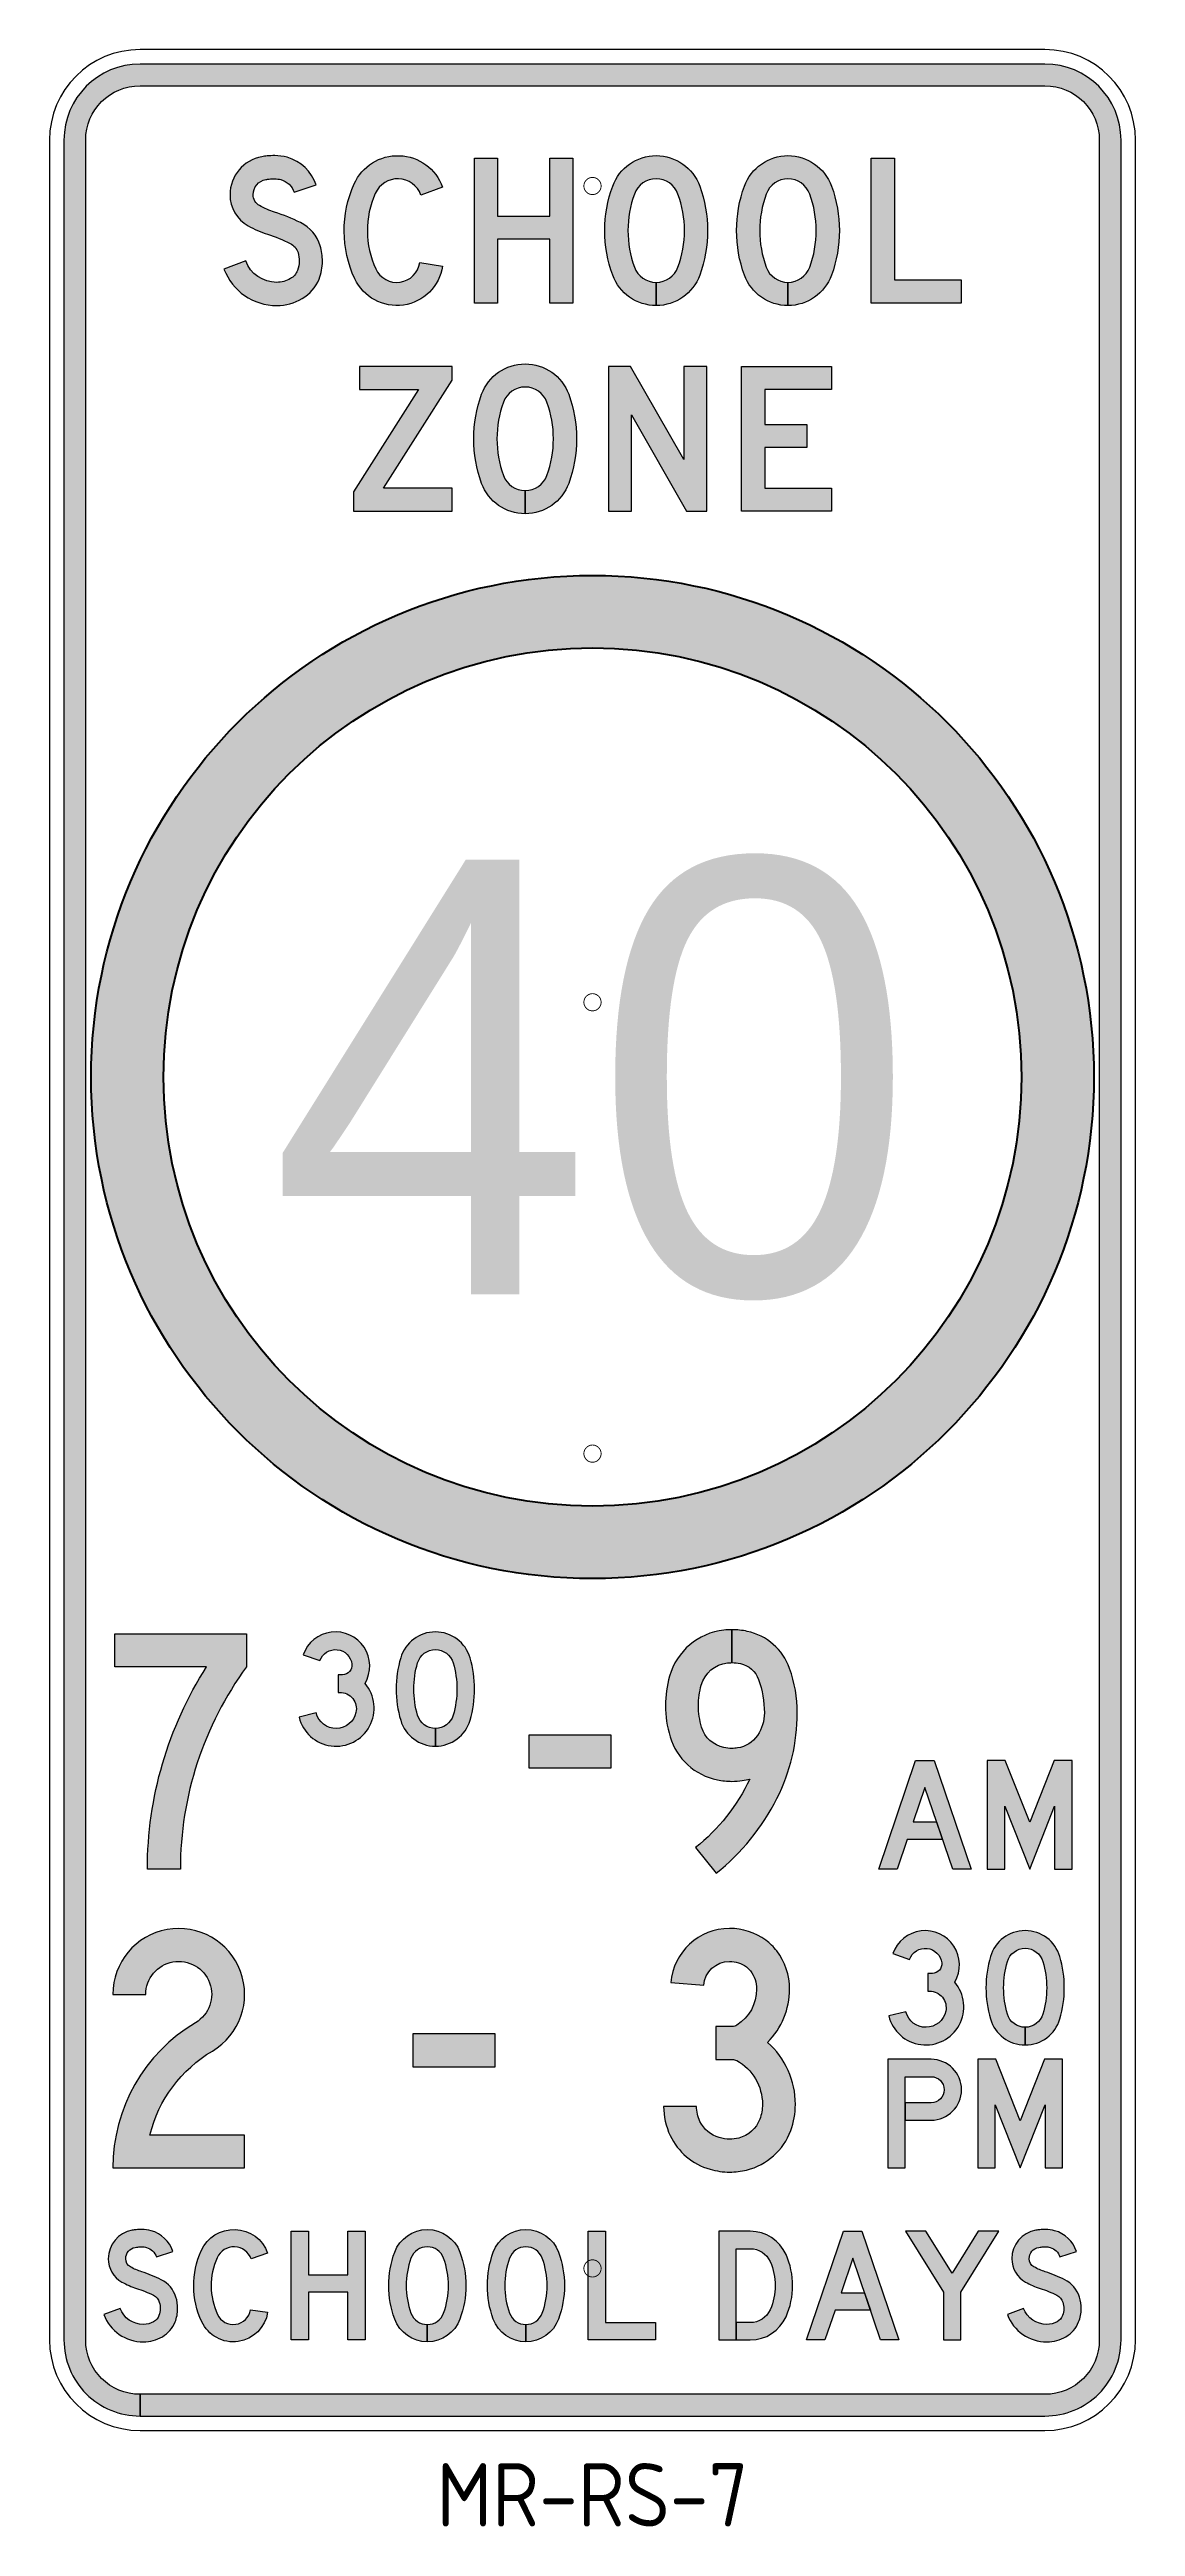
# Model space of a CAD drawing. Header units: millimetres. Extents: x 316 to 376, y 53 to 189.
import ezdxf
from ezdxf.enums import TextEntityAlignment as Align

# ---------------------------------------------------------------- set-up
doc = ezdxf.new("R2010")
doc.units = ezdxf.units.MM
doc.linetypes.add('CENTERX2', pattern=[101.60000000000001, 63.5, -12.7, 12.7, -12.7])
doc.linetypes.add('HIDDEN', pattern=[0.375, 0.25, -0.125])
for name, color, linetype in [('DIM', 1, 'Continuous'), ('L18', 4, 'Continuous'), ('L20', 8, 'HIDDEN'), ('L25', 1, 'Continuous'), ('RED', 12, 'Continuous'), ('T25', 1, 'Continuous')]:
    doc.layers.add(name, color=color, linetype=linetype)
doc.layers.add('GSBWFILL', color=1, linetype='Continuous', lineweight=0)
doc.styles.add('FHWAD', font='')
doc.styles.add('T35', font='isocp2.shx', dxfattribs={"height": 3.5})
doc.styles.add('TSText', font='isocp2.shx', dxfattribs={"height": 25})
doc.styles.get('FHWAD').set_extended_font_data('FHWA Series D2000EX')

# ---------------------------------------------------------------- blocks, each defined once
blk = doc.blocks.new('*U4')
at = {"layer": 'GSBWFILL', "linetype": 'Continuous'}
blk.add_hatch(color=256, dxfattribs=at).paths.add_polyline_path([(89.785008331143, 168), (0, 27.00000000000001), (0, 0), (136, 0), (136, 32), (41.12080679900493, 32), (136.0000000000001, 181), (136, 200), (8, 200), (8, 168)])
at = {"layer": 'GSBWFILL'}
blk.add_lwpolyline([(89.78500833114299, 168), (0, 27), (0, 0), (136, 0), (136, 32), (41.12080679900492, 32), (136.0000000000001, 181), (136, 200), (8, 200), (8, 168)], close=True, dxfattribs=at)
blk = doc.blocks.new('*U5')
at = {"layer": 'GSBWFILL', "linetype": 'Continuous'}
blk.add_hatch(color=256, dxfattribs=at).paths.add_polyline_path([(10.8974677644866, 161.4928538138885, 0.177215189873418), (10.89746776448655, 38.50714618611153, 0.3148253933391206), (71, -3.499999999999993), (71, 28.5, -0.3148253933391204), (40.9487338822433, 49.50357309305578, -0.1772151898734181), (40.94873388224336, 150.4964269069443, -0.6989247311827949), (101.0512661177567, 150.4964269069442, -0.177215189873418), (101.0512661177567, 49.50357309305575, -0.3147395270879065), (71.00999999999999, 28.50000156250005), (71.00999999999999, -3.499999218749977, 0.3147824596861237), (131.1025322355135, 38.5071461861116, 0.1772151898734178), (131.1025322355134, 161.4928538138885, 0.6989247311827947)])
at = {"layer": 'GSBWFILL'}
blk.add_lwpolyline([(71, -3.499999999999986, -0.3148253933391205), (10.89746776448658, 38.50714618611153, -0.1772151898734181), (10.89746776448658, 161.4928538138885, -0.6989247311827952), (131.1025322355134, 161.4928538138885, -0.1772151898734181), (131.1025322355134, 38.50714618611148, -0.3147824596861233), (71.00999999999999, -3.499999218749981), (71.00999999999999, 28.50000156250004, 0.3147395270879066), (101.0512661177567, 49.50357309305574, 0.1772151898734181), (101.0512661177567, 150.4964269069443, 0.6989247311827952), (40.94873388224335, 150.4964269069442, 0.1772151898734181), (40.94873388224329, 49.50357309305576, 0.3148253933391204), (71, 28.5)], format="xyb", close=True, dxfattribs=at)
blk = doc.blocks.new('*U6')
at = {"layer": 'GSBWFILL', "linetype": 'Continuous'}
blk.add_hatch(color=256, dxfattribs=at).paths.add_polyline_path([(31.99999999999998, 133), (108, 0), (136, 0), (136, 200), (104, 200), (104, 71.49806198638842), (30.57032113507903, 200), (0, 200), (0, 0), (32, 0)])
at = {"layer": 'GSBWFILL'}
blk.add_lwpolyline([(136, 0), (136, 200), (104, 200), (104, 71.49806198638845), (30.57032113507904, 200), (0, 200), (0, 0), (32, 0), (32, 133), (108, 0)], close=True, dxfattribs=at)
blk = doc.blocks.new('*U7')
at = {"layer": 'GSBWFILL', "linetype": 'Continuous'}
blk.add_hatch(color=256, dxfattribs=at).paths.add_polyline_path([(124, 168), (32, 168), (32, 120), (90.15557582658448, 120), (90.15557582658454, 88), (32, 88), (32, 32), (124, 32), (124, 0), (0, 0), (0, 200), (124, 200)])
at = {"layer": 'GSBWFILL'}
blk.add_lwpolyline([(124, 168), (32, 168), (32, 120), (90.15557582658448, 120), (90.15557582658454, 88), (32, 88), (32, 32), (124, 32), (124, 0), (0, 0), (0, 200), (124, 200)], close=True, dxfattribs=at)
blk = doc.blocks.new('*U3')
at = {"layer": 'GSBWFILL', "color": 28}
for name, p, xscale, yscale, zscale in [('*U4', (0, 0), 0.3999999999999999, 0.3999999999999999, 0.3999999999999999), ('*U5', (66.4, 0), 0.4, 0.4, 0.4), ('*U6', (140.8, 0), 0.4, 0.4, 0.4), ('*U7', (214.4, 0), 0.3999999999999999, 0.3999999999999999, 0.3999999999999999)]:
    blk.add_blockref(name, p, dxfattribs=dict(at, xscale=xscale, yscale=yscale, zscale=zscale))
blk = doc.blocks.new('*U2')
at = {"layer": 'GSBWFILL'}
blk.add_blockref('*U3', (-132, 0), dxfattribs=at)
blk = doc.blocks.new('*U10')
at = {"layer": 'GSBWFILL'}
h = blk.add_hatch(color=256, dxfattribs=at)
edge = h.paths.add_edge_path()
edge.add_arc((70.1138021978752, 139.8349602439575), 31.66503975604246, 74.46761882983742, 89.99999999999937, ccw=False)
edge.add_arc((71.36961921618118, 144.3533723390851), 26.97535701145702, 18.43416843661788, 74.46761882983628, ccw=False)
edge.add_line((96.96080605563552, 152.8833806652067), (127.318809418287, 163.002255693254))
edge.add_arc((71.36961921618013, 144.353372339084), 58.97535701145839, 18.43416843661881, 74.46761882983712)
edge.add_arc((70.11380219787513, 139.8349602439581), 63.66503975604186, 74.46761882983803, 90.00000000000006)
edge.add_arc((70.11380219787479, 87.17811100693719), 116.3218889930628, 89.99999999999987, 95.20208452342816)
edge.add_arc((67.43430500120193, 116.6089654807103), 86.76931042056951, 95.20208452342852, 100.0660043927368)
edge.add_arc((61.58281260194144, 149.5723280011554), 53.29061223869738, 100.0660043927364, 179.9999999999999)
edge.add_arc((57.59622376642022, 149.5723280011556), 49.30402340317619, 180.0000000000001, 240.52539161732)
edge.add_arc((102.7723739602681, 229.5035335058323), 141.1184131237857, 240.5253916173195, 252.4229875600029)
edge.add_arc((-5.154268137836397, -111.1985611304839), 216.2694397253923, 63.49479254048009, 72.42298756000332, ccw=False)
edge.add_arc((81.8551508929528, 63.27562188433962), 21.30308483623306, 17.092358613637998, 63.49479254048009, ccw=False)
edge.add_arc((63.63858117502647, 57.67413260573667), 40.36141882497338, -1.1368683772161603e-13, 17.092358613637487, ccw=False)
edge.add_arc((69.91031519401423, 57.67413260573653), 34.08968480598563, -21.835978028378975, 1.1368683772161603e-13, ccw=False)
edge.add_arc((80.10296240503372, 53.58993848622089), 23.1092158372125, 300.4201037662424, 338.16402197162085, ccw=False)
edge.add_arc((72.8177436446915, 65.99731672222809), 37.49731672222812, 270.00000000000006, 300.4201037662424, ccw=False)
edge.add_arc((72.81774364469152, 74.31938926379087), 45.8193892637909, 200.6540005308844, 270.00000000000006, ccw=False)
edge.add_line((29.94328044301864, 58.15780401743604), (-1.13686837721616e-13, 46.87064510517077))
edge.add_arc((72.81774364469149, 74.31938926379078), 77.81938926379081, 200.6540005308842, 269.9999999999999)
edge.add_arc((72.81774364469143, 65.9973167222284), 69.49731672222843, 269.9999999999999, 300.4201037662422)
edge.add_arc((80.10296240503381, 53.58993848622085), 55.10921583721243, 300.4201037662423, 338.1640219716208)
edge.add_arc((69.91031519401425, 57.67413260573646), 66.08968480598561, 338.1640219716209, 360.0000000000001)
edge.add_arc((63.63858117502667, 57.67413260573663), 72.36141882497319, 359.9999999999999, 377.0923586136376)
edge.add_arc((81.85515089295305, 63.2756218843399), 53.30308483623273, 17.09235861363743, 63.49479254047981)
edge.add_arc((-5.154268137833228, -111.198561130476), 248.2694397253839, 63.49479254047989, 72.4229875600031)
edge.add_arc((102.7723739602719, 229.5035335058409), 109.118413123795, 240.5253916173198, 252.4229875600031, ccw=False)
edge.add_arc((57.59622376642032, 149.5723280011554), 17.30402340317604, 179.9999999999995, 240.5253916173191, ccw=False)
edge.add_arc((61.58281260194153, 149.5723280011556), 21.29061223869724, 100.06600439273649, 180.0000000000001, ccw=False)
edge.add_arc((67.4343050012016, 116.6089654807101), 54.76931042056966, 95.20208452342831, 100.06600439273649, ccw=False)
edge.add_arc((70.11380219787529, 87.17811100693228), 84.32188899306769, 89.99999999999977, 95.20208452342808, ccw=False)
blk.add_lwpolyline([(70.11380219787551, 171.5, -0.06787675261042452), (78.59315953967004, 170.3435695505434, -0.2494830365654269), (96.96080605563552, 152.8833806652067), (127.318809418287, 163.002255693254, 0.2494830365654264), (87.16221351932367, 201.1749061075884, 0.06787675261042452), (70.11380219787506, 203.5, 0.02270227471950201), (59.56703468978421, 203.0208818389779, 0.02122604096759155), (52.26854324855614, 202.0426409332105, 0.3636441175402912), (8.292200363244035, 149.5723280011555, 0.2704077510795036), (33.33678063119186, 106.6495351923277, 0.0519597405227712), (60.15638590907119, 94.97367033413467, -0.03897631886995447), (91.3622734742722, 82.33962051430993, -0.2052815878054308), (102.2173258005501, 69.53687228439209, -0.07471806484743376), (103.9999999999999, 57.67413260573662, -0.09556678149168694), (101.5541485995273, 44.99444737401317, -0.1661941654668835), (91.80399884476228, 33.66202833871628, -0.1335177693873042), (72.81774364469155, 28.49999999999997, -0.3121642975364797), (29.94328044301864, 58.15780401743604), (-1.13686837721616e-13, 46.87064510517077, 0.3121642975364798), (72.81774364469138, -3.500000000000028, 0.1335177693873042), (108.0067626559154, 6.067274401056522, 0.1661941654668837), (131.2582269663246, 33.09202205901265, 0.09556678149168694), (135.9999999999999, 57.67413260573656, 0.07471806484743371), (132.8039568942248, 78.94208351750389, 0.2052815878054319), (105.6432062565886, 110.9762222482267, 0.03897631886995447), (69.8199839289999, 125.4796512773732, -0.05195974052277098), (49.08199018496825, 134.5078979602233, -0.2704077510795024), (40.29220036324429, 149.5723280011556, -0.3636441175402912), (57.86158500182572, 170.5352150791966, -0.02122604096759155), (62.46843668024738, 171.1526866203946, -0.02270227471950201)], format="xyb", close=True, dxfattribs=at)
blk = doc.blocks.new('*U11')
at = {"layer": 'GSBWFILL', "linetype": 'Continuous'}
blk.add_hatch(color=256, dxfattribs=at).paths.add_polyline_path([(13.72124205111108, 164.4021739130435, 0.2166768782576797), (14.62675417347889, 33.60638297872346, 0.7444135620073872), (136, 51.04683606026732), (104.3509964946425, 55.77341803013366, -0.7444135620073867), (43.66437358138194, 47.05319148936167, -0.2166768782576799), (42.94225631924041, 151.3586956521739, -0.6740116141040629), (105.934343747456, 149.1418350505327), (136, 160.0988562745634, 0.6740116141040616)])
at = {"layer": 'GSBWFILL'}
blk.add_lwpolyline([(136, 51.04683606026732, -0.744413562007387), (14.6267541734789, 33.60638297872336, -0.2166768782576799), (13.72124205111101, 164.4021739130435, -0.674011614104063), (136, 160.0988562745634), (105.934343747456, 149.1418350505327, 0.6740116141040626), (42.94225631924041, 151.3586956521739, 0.21667687825768), (43.66437358138194, 47.05319148936167, 0.744413562007387), (104.3509964946425, 55.77341803013366)], format="xyb", close=True, dxfattribs=at)
blk = doc.blocks.new('*U12')
at = {"layer": 'GSBWFILL', "linetype": 'Continuous'}
blk.add_hatch(color=256, dxfattribs=at).paths.add_polyline_path([(0, 0), (32, 0), (32, 88), (104, 88), (104, 0), (136, 0), (136, 200), (104, 200), (104, 120), (32, 120), (32, 200), (0, 200)])
at = {"layer": 'GSBWFILL'}
blk.add_lwpolyline([(0, 200), (32, 200), (32, 120), (104, 120), (104, 200), (136, 200), (136, 0), (104, 0), (104, 88), (32, 88), (32, 0), (0, 0)], close=True, dxfattribs=at)
blk = doc.blocks.new('*U13')
at = {"layer": 'GSBWFILL', "linetype": 'Continuous'}
blk.add_hatch(color=256, dxfattribs=at).paths.add_polyline_path([(10.8974677644866, 161.4928538138885, 0.177215189873418), (10.89746776448655, 38.50714618611153, 0.3148253933391206), (71, -3.499999999999993), (71, 28.5, -0.3148253933391204), (40.9487338822433, 49.50357309305578, -0.1772151898734181), (40.94873388224336, 150.4964269069443, -0.6989247311827949), (101.0512661177567, 150.4964269069442, -0.177215189873418), (101.0512661177567, 49.50357309305575, -0.3147395270879065), (71.00999999999999, 28.50000156250005), (71.00999999999999, -3.499999218749977, 0.3147824596861237), (131.1025322355135, 38.5071461861116, 0.1772151898734178), (131.1025322355134, 161.4928538138885, 0.6989247311827947)])
at = {"layer": 'GSBWFILL'}
blk.add_lwpolyline([(71, -3.499999999999986, -0.3148253933391205), (10.89746776448658, 38.50714618611153, -0.1772151898734181), (10.89746776448658, 161.4928538138885, -0.6989247311827952), (131.1025322355134, 161.4928538138885, -0.1772151898734181), (131.1025322355134, 38.50714618611148, -0.3147824596861233), (71.00999999999999, -3.499999218749981), (71.00999999999999, 28.50000156250004, 0.3147395270879066), (101.0512661177567, 49.50357309305574, 0.1772151898734181), (101.0512661177567, 150.4964269069443, 0.6989247311827952), (40.94873388224335, 150.4964269069442, 0.1772151898734181), (40.94873388224329, 49.50357309305576, 0.3148253933391204), (71, 28.5)], format="xyb", close=True, dxfattribs=at)
blk = doc.blocks.new('*U14')
at = {"layer": 'GSBWFILL', "linetype": 'Continuous'}
blk.add_hatch(color=256, dxfattribs=at).paths.add_polyline_path([(10.8974677644866, 161.4928538138885, 0.177215189873418), (10.89746776448655, 38.50714618611153, 0.3148253933391206), (71, -3.499999999999993), (71, 28.5, -0.3148253933391204), (40.9487338822433, 49.50357309305578, -0.1772151898734181), (40.94873388224336, 150.4964269069443, -0.6989247311827949), (101.0512661177567, 150.4964269069442, -0.177215189873418), (101.0512661177567, 49.50357309305575, -0.3147395270879065), (71.00999999999999, 28.50000156250005), (71.00999999999999, -3.499999218749977, 0.3147824596861237), (131.1025322355135, 38.5071461861116, 0.1772151898734178), (131.1025322355134, 161.4928538138885, 0.6989247311827947)])
at = {"layer": 'GSBWFILL'}
blk.add_lwpolyline([(71, -3.499999999999986, -0.3148253933391205), (10.89746776448658, 38.50714618611153, -0.1772151898734181), (10.89746776448658, 161.4928538138885, -0.6989247311827952), (131.1025322355134, 161.4928538138885, -0.1772151898734181), (131.1025322355134, 38.50714618611148, -0.3147824596861233), (71.00999999999999, -3.499999218749981), (71.00999999999999, 28.50000156250004, 0.3147395270879066), (101.0512661177567, 49.50357309305574, 0.1772151898734181), (101.0512661177567, 150.4964269069443, 0.6989247311827952), (40.94873388224335, 150.4964269069442, 0.1772151898734181), (40.94873388224329, 49.50357309305576, 0.3148253933391204), (71, 28.5)], format="xyb", close=True, dxfattribs=at)
blk = doc.blocks.new('*U15')
at = {"layer": 'GSBWFILL', "linetype": 'Continuous'}
blk.add_hatch(color=256, dxfattribs=at).paths.add_polyline_path([(32, 32), (124, 32), (124, 0), (0, 0), (0, 200), (32, 200)])
at = {"layer": 'GSBWFILL'}
blk.add_lwpolyline([(32, 32), (124, 32), (124, 0), (0, 0), (0, 200), (32, 200)], close=True, dxfattribs=at)
blk = doc.blocks.new('*U9')
at = {"layer": 'GSBWFILL', "color": 28, "xscale": 0.4, "yscale": 0.4, "zscale": 0.4}
for name, p in [('*U10', (0, 0)), ('*U11', (66.39999999999964, 0)), ('*U12', (138.3999999999996, 0)), ('*U13', (210.3999999999996, 0)), ('*U14', (283.1999999999998, 0)), ('*U15', (357.6000000000004, 0))]:
    blk.add_blockref(name, p, dxfattribs=at)
blk = doc.blocks.new('*U8')
at = {"layer": 'GSBWFILL'}
blk.add_blockref('*U9', (-203.6000000000004, 0), dxfattribs=at)
blk = doc.blocks.new('*U55')
at = {"layer": 'GSBWFILL', "transparency": 33554687}
blk.add_hatch(color=256, dxfattribs=at).paths.add_polyline_path([(-249.8800000000001, -649.5), (250, -649.5, 0.414213562373095), (292, -607.5), (292, 607.5, 0.414213562373095), (250, 649.5), (-250, 649.5, 0.414213562373095), (-292, 607.5), (-292, -607.5, 0.414213562373095), (-250, -649.5), (-250, -637.5, -0.414213562373095), (-280, -607.5), (-280, 607.5, -0.414213562373095), (-250, 637.5), (250, 637.5, -0.414213562373095), (280, 607.5), (280, -607.5, -0.414213562373095), (250, -637.5), (-249.8800000000001, -637.5)])
at = {"layer": 'GSBWFILL', "linetype": 'Continuous', "transparency": 33554687}
for points in [[(-250, -657.5), (250, -657.5, 0.414213562373095), (300, -607.5), (300, 607.5, 0.414213562373095), (250, 657.5), (-250, 657.5, 0.414213562373095), (-300, 607.5), (-300, -607.5, 0.414213562373095), (-250, -657.5)], [(-249.8800000000001, -649.5), (250, -649.5, 0.414213562373095), (292, -607.5), (292, 607.5, 0.414213562373095), (250, 649.5), (-250, 649.5, 0.414213562373095), (-292, 607.5), (-292, -607.5, 0.414213562373095), (-250, -649.5), (-250, -637.5, -0.414213562373095), (-280, -607.5), (-280, 607.5, -0.414213562373095), (-250, 637.5), (250, 637.5, -0.414213562373095), (280, 607.5), (280, -607.5, -0.414213562373095), (250, -637.5), (-249.8800000000001, -637.5), (-249.8800000000001, -649.5)]]:
    blk.add_lwpolyline(points, format="xyb", close=True, dxfattribs=at).dxf.unprotected_set("ltscale", 0)
at = {"layer": 'GSBWFILL', "color": 250, "transparency": 33554687, "style": 'TSText'}
for s in ['levels:GSCOLORFILL|GSBWFILL|GSOUTLINE', 'chevronShoulderRadius:300.000', 'constructPanels:900|600|450', 'panelBorderRadius:300.000', 'chevronTipRadius:300.000', 'panelStyle:MR-RS-7.ssm', 'constructPanelMode:0', 'panelRoundCorners:0', 'panelStation:none', 'panelHeightLock:1', 'panelWidthLock:1', 'heightRounding:1', 'legendMaterial:0', 'panelName:name', 'panelStandard:1', 'widthRounding:1', 'panelMounting:1', 'panelMaterial:0', 'panelQuantity:1', 'marginAlign:9', 'panelShape:0', 'panelSizes:', 'version:2']:
    blk.add_text(s, height=0.001, dxfattribs=at).set_placement((0, 657.4979999999996), align=Align.CENTER)
blk = doc.blocks.new('*U18')
at = {"layer": 'GSBWFILL'}
h = blk.add_hatch(color=256, dxfattribs=at)
edge = h.paths.add_edge_path()
edge.add_arc((70.1138021978752, 139.8349602439575), 31.66503975604246, 74.46761882983742, 89.99999999999937, ccw=False)
edge.add_arc((71.36961921618118, 144.3533723390851), 26.97535701145702, 18.43416843661788, 74.46761882983628, ccw=False)
edge.add_line((96.96080605563552, 152.8833806652067), (127.318809418287, 163.002255693254))
edge.add_arc((71.36961921618013, 144.353372339084), 58.97535701145839, 18.43416843661881, 74.46761882983712)
edge.add_arc((70.11380219787513, 139.8349602439581), 63.66503975604186, 74.46761882983803, 90.00000000000006)
edge.add_arc((70.11380219787479, 87.17811100693719), 116.3218889930628, 89.99999999999987, 95.20208452342816)
edge.add_arc((67.43430500120193, 116.6089654807103), 86.76931042056951, 95.20208452342852, 100.0660043927368)
edge.add_arc((61.58281260194144, 149.5723280011554), 53.29061223869738, 100.0660043927364, 179.9999999999999)
edge.add_arc((57.59622376642022, 149.5723280011556), 49.30402340317619, 180.0000000000001, 240.52539161732)
edge.add_arc((102.7723739602681, 229.5035335058323), 141.1184131237857, 240.5253916173195, 252.4229875600029)
edge.add_arc((-5.154268137836397, -111.1985611304839), 216.2694397253923, 63.49479254048009, 72.42298756000332, ccw=False)
edge.add_arc((81.8551508929528, 63.27562188433962), 21.30308483623306, 17.092358613637998, 63.49479254048009, ccw=False)
edge.add_arc((63.63858117502647, 57.67413260573667), 40.36141882497338, -1.1368683772161603e-13, 17.092358613637487, ccw=False)
edge.add_arc((69.91031519401423, 57.67413260573653), 34.08968480598563, -21.835978028378975, 1.1368683772161603e-13, ccw=False)
edge.add_arc((80.10296240503372, 53.58993848622089), 23.1092158372125, 300.4201037662424, 338.16402197162085, ccw=False)
edge.add_arc((72.8177436446915, 65.99731672222809), 37.49731672222812, 270.00000000000006, 300.4201037662424, ccw=False)
edge.add_arc((72.81774364469152, 74.31938926379087), 45.8193892637909, 200.6540005308844, 270.00000000000006, ccw=False)
edge.add_line((29.94328044301864, 58.15780401743604), (-1.13686837721616e-13, 46.87064510517077))
edge.add_arc((72.81774364469149, 74.31938926379078), 77.81938926379081, 200.6540005308842, 269.9999999999999)
edge.add_arc((72.81774364469143, 65.9973167222284), 69.49731672222843, 269.9999999999999, 300.4201037662422)
edge.add_arc((80.10296240503381, 53.58993848622085), 55.10921583721243, 300.4201037662423, 338.1640219716208)
edge.add_arc((69.91031519401425, 57.67413260573646), 66.08968480598561, 338.1640219716209, 360.0000000000001)
edge.add_arc((63.63858117502667, 57.67413260573663), 72.36141882497319, 359.9999999999999, 377.0923586136376)
edge.add_arc((81.85515089295305, 63.2756218843399), 53.30308483623273, 17.09235861363743, 63.49479254047981)
edge.add_arc((-5.154268137833228, -111.198561130476), 248.2694397253839, 63.49479254047989, 72.4229875600031)
edge.add_arc((102.7723739602719, 229.5035335058409), 109.118413123795, 240.5253916173198, 252.4229875600031, ccw=False)
edge.add_arc((57.59622376642032, 149.5723280011554), 17.30402340317604, 179.9999999999995, 240.5253916173191, ccw=False)
edge.add_arc((61.58281260194153, 149.5723280011556), 21.29061223869724, 100.06600439273649, 180.0000000000001, ccw=False)
edge.add_arc((67.4343050012016, 116.6089654807101), 54.76931042056966, 95.20208452342831, 100.06600439273649, ccw=False)
edge.add_arc((70.11380219787529, 87.17811100693228), 84.32188899306769, 89.99999999999977, 95.20208452342808, ccw=False)
blk.add_lwpolyline([(70.11380219787551, 171.5, -0.06787675261042452), (78.59315953967004, 170.3435695505434, -0.2494830365654269), (96.96080605563552, 152.8833806652067), (127.318809418287, 163.002255693254, 0.2494830365654264), (87.16221351932367, 201.1749061075884, 0.06787675261042452), (70.11380219787506, 203.5, 0.02270227471950201), (59.56703468978421, 203.0208818389779, 0.02122604096759155), (52.26854324855614, 202.0426409332105, 0.3636441175402912), (8.292200363244035, 149.5723280011555, 0.2704077510795036), (33.33678063119186, 106.6495351923277, 0.0519597405227712), (60.15638590907119, 94.97367033413467, -0.03897631886995447), (91.3622734742722, 82.33962051430993, -0.2052815878054308), (102.2173258005501, 69.53687228439209, -0.07471806484743376), (103.9999999999999, 57.67413260573662, -0.09556678149168694), (101.5541485995273, 44.99444737401317, -0.1661941654668835), (91.80399884476228, 33.66202833871628, -0.1335177693873042), (72.81774364469155, 28.49999999999997, -0.3121642975364797), (29.94328044301864, 58.15780401743604), (-1.13686837721616e-13, 46.87064510517077, 0.3121642975364798), (72.81774364469138, -3.500000000000028, 0.1335177693873042), (108.0067626559154, 6.067274401056522, 0.1661941654668837), (131.2582269663246, 33.09202205901265, 0.09556678149168694), (135.9999999999999, 57.67413260573656, 0.07471806484743371), (132.8039568942248, 78.94208351750389, 0.2052815878054319), (105.6432062565886, 110.9762222482267, 0.03897631886995447), (69.8199839289999, 125.4796512773732, -0.05195974052277098), (49.08199018496825, 134.5078979602233, -0.2704077510795024), (40.29220036324429, 149.5723280011556, -0.3636441175402912), (57.86158500182572, 170.5352150791966, -0.02122604096759155), (62.46843668024738, 171.1526866203946, -0.02270227471950201)], format="xyb", close=True, dxfattribs=at)
blk = doc.blocks.new('*U19')
at = {"layer": 'GSBWFILL', "linetype": 'Continuous'}
blk.add_hatch(color=256, dxfattribs=at).paths.add_polyline_path([(13.72124205111108, 164.4021739130435, 0.2166768782576797), (14.62675417347889, 33.60638297872346, 0.7444135620073872), (136, 51.04683606026732), (104.3509964946425, 55.77341803013366, -0.7444135620073867), (43.66437358138194, 47.05319148936167, -0.2166768782576799), (42.94225631924041, 151.3586956521739, -0.6740116141040629), (105.934343747456, 149.1418350505327), (136, 160.0988562745634, 0.6740116141040616)])
at = {"layer": 'GSBWFILL'}
blk.add_lwpolyline([(136, 51.04683606026732, -0.744413562007387), (14.6267541734789, 33.60638297872336, -0.2166768782576799), (13.72124205111101, 164.4021739130435, -0.674011614104063), (136, 160.0988562745634), (105.934343747456, 149.1418350505327, 0.6740116141040626), (42.94225631924041, 151.3586956521739, 0.21667687825768), (43.66437358138194, 47.05319148936167, 0.744413562007387), (104.3509964946425, 55.77341803013366)], format="xyb", close=True, dxfattribs=at)
blk = doc.blocks.new('*U20')
at = {"layer": 'GSBWFILL', "linetype": 'Continuous'}
blk.add_hatch(color=256, dxfattribs=at).paths.add_polyline_path([(0, 0), (32, 0), (32, 88), (104, 88), (104, 0), (136, 0), (136, 200), (104, 200), (104, 120), (32, 120), (32, 200), (0, 200)])
at = {"layer": 'GSBWFILL'}
blk.add_lwpolyline([(0, 200), (32, 200), (32, 120), (104, 120), (104, 200), (136, 200), (136, 0), (104, 0), (104, 88), (32, 88), (32, 0), (0, 0)], close=True, dxfattribs=at)
blk = doc.blocks.new('*U21')
at = {"layer": 'GSBWFILL', "linetype": 'Continuous'}
blk.add_hatch(color=256, dxfattribs=at).paths.add_polyline_path([(10.8974677644866, 161.4928538138885, 0.177215189873418), (10.89746776448655, 38.50714618611153, 0.3148253933391206), (71, -3.499999999999993), (71, 28.5, -0.3148253933391204), (40.9487338822433, 49.50357309305578, -0.1772151898734181), (40.94873388224336, 150.4964269069443, -0.6989247311827949), (101.0512661177567, 150.4964269069442, -0.177215189873418), (101.0512661177567, 49.50357309305575, -0.3147395270879065), (71.00999999999999, 28.50000156250005), (71.00999999999999, -3.499999218749977, 0.3147824596861237), (131.1025322355135, 38.5071461861116, 0.1772151898734178), (131.1025322355134, 161.4928538138885, 0.6989247311827947)])
at = {"layer": 'GSBWFILL'}
blk.add_lwpolyline([(71, -3.499999999999986, -0.3148253933391205), (10.89746776448658, 38.50714618611153, -0.1772151898734181), (10.89746776448658, 161.4928538138885, -0.6989247311827952), (131.1025322355134, 161.4928538138885, -0.1772151898734181), (131.1025322355134, 38.50714618611148, -0.3147824596861233), (71.00999999999999, -3.499999218749981), (71.00999999999999, 28.50000156250004, 0.3147395270879066), (101.0512661177567, 49.50357309305574, 0.1772151898734181), (101.0512661177567, 150.4964269069443, 0.6989247311827952), (40.94873388224335, 150.4964269069442, 0.1772151898734181), (40.94873388224329, 49.50357309305576, 0.3148253933391204), (71, 28.5)], format="xyb", close=True, dxfattribs=at)
blk = doc.blocks.new('*U22')
at = {"layer": 'GSBWFILL', "linetype": 'Continuous'}
blk.add_hatch(color=256, dxfattribs=at).paths.add_polyline_path([(10.8974677644866, 161.4928538138885, 0.177215189873418), (10.89746776448655, 38.50714618611153, 0.3148253933391206), (71, -3.499999999999993), (71, 28.5, -0.3148253933391204), (40.9487338822433, 49.50357309305578, -0.1772151898734181), (40.94873388224336, 150.4964269069443, -0.6989247311827949), (101.0512661177567, 150.4964269069442, -0.177215189873418), (101.0512661177567, 49.50357309305575, -0.3147395270879065), (71.00999999999999, 28.50000156250005), (71.00999999999999, -3.499999218749977, 0.3147824596861237), (131.1025322355135, 38.5071461861116, 0.1772151898734178), (131.1025322355134, 161.4928538138885, 0.6989247311827947)])
at = {"layer": 'GSBWFILL'}
blk.add_lwpolyline([(71, -3.499999999999986, -0.3148253933391205), (10.89746776448658, 38.50714618611153, -0.1772151898734181), (10.89746776448658, 161.4928538138885, -0.6989247311827952), (131.1025322355134, 161.4928538138885, -0.1772151898734181), (131.1025322355134, 38.50714618611148, -0.3147824596861233), (71.00999999999999, -3.499999218749981), (71.00999999999999, 28.50000156250004, 0.3147395270879066), (101.0512661177567, 49.50357309305574, 0.1772151898734181), (101.0512661177567, 150.4964269069443, 0.6989247311827952), (40.94873388224335, 150.4964269069442, 0.1772151898734181), (40.94873388224329, 49.50357309305576, 0.3148253933391204), (71, 28.5)], format="xyb", close=True, dxfattribs=at)
blk = doc.blocks.new('*U23')
at = {"layer": 'GSBWFILL', "linetype": 'Continuous'}
blk.add_hatch(color=256, dxfattribs=at).paths.add_polyline_path([(32, 32), (124, 32), (124, 0), (0, 0), (0, 200), (32, 200)])
at = {"layer": 'GSBWFILL'}
blk.add_lwpolyline([(32, 32), (124, 32), (124, 0), (0, 0), (0, 200), (32, 200)], close=True, dxfattribs=at)
blk = doc.blocks.new('*U17')
at = {"layer": 'GSBWFILL', "color": 28}
for name, p, xscale, yscale, zscale in [('*U18', (0, 0), 0.3000000000000001, 0.3000000000000001, 0.3000000000000001), ('*U19', (49.70625, 0), 0.3, 0.3, 0.3), ('*U20', (103.56875, 0), 0.3, 0.3, 0.3), ('*U21', (157.43125, 0), 0.3, 0.3, 0.3), ('*U22', (211.90625, 0), 0.2999999999999999, 0.2999999999999999, 0.2999999999999999), ('*U23', (267.56875, 0), 0.3, 0.3, 0.3)]:
    blk.add_blockref(name, p, dxfattribs=dict(at, xscale=xscale, yscale=yscale, zscale=zscale))
blk = doc.blocks.new('*U25')
at = {"layer": 'GSBWFILL', "linetype": 'Continuous'}
blk.add_hatch(color=256, dxfattribs=at).paths.add_polyline_path([(0, 0), (32, 0), (32, 168), (58.06346010171023, 168, -0.2964931262111151), (94.62198769690465, 144.2318840579709, -0.212019282081777), (94.62198769690458, 55.76811594202892, -0.2964931262111143), (58.06346010171029, 32), (32.00999999999999, 31.99999999999999), (32.00999999999999, 0), (58.06346010171028, 0, 0.2964931262111141), (123.8688097730599, 42.78260869565198, 0.2120192820817773), (123.8688097730601, 157.2173913043477, 0.2964931262111152), (58.06346010171021, 200), (0, 200)])
at = {"layer": 'GSBWFILL'}
blk.add_lwpolyline([(32.00999999999999, 31.99999999999999), (32.00999999999999, 0), (58.06346010171023, 0, 0.2964931262111147), (123.86880977306, 42.78260869565205, 0.2120192820817774), (123.8688097730601, 157.2173913043478, 0.2964931262111148), (58.06346010171023, 200), (0, 200), (0, 0), (32, 0), (32, 168), (58.06346010171023, 168, -0.2964931262111147), (94.62198769690463, 144.231884057971, -0.2120192820817771), (94.62198769690457, 55.76811594202893, -0.2964931262111147), (58.06346010171023, 32)], format="xyb", close=True, dxfattribs=at)
blk = doc.blocks.new('*U26')
at = {"layer": 'GSBWFILL', "linetype": 'Continuous'}
blk.add_hatch(color=256, dxfattribs=at).paths.add_polyline_path([(0, 0), (68, 200), (102, 200), (170, 0), (136.2009704281322, 0), (85, 150.5910894945062), (63.37275643622598, 86.9815496010532), (106.6166813670329, 86.9815496010532), (117.4966813670329, 54.9815496010532), (52.49275643622593, 54.9815496010532), (33.79902957186789, 0)])
at = {"layer": 'GSBWFILL'}
blk.add_lwpolyline([(0, 0), (68, 200), (102, 200), (170, 0), (136.2009704281322, 0), (85, 150.5910894945062), (63.37275643622598, 86.9815496010532), (106.6166813670329, 86.9815496010532), (117.4966813670329, 54.9815496010532), (52.49275643622593, 54.9815496010532), (33.79902957186789, 0)], close=True, dxfattribs=at)
blk = doc.blocks.new('*U27')
at = {"layer": 'GSBWFILL', "linetype": 'Continuous'}
blk.add_hatch(color=256, dxfattribs=at).paths.add_polyline_path([(70.00000000000001, 87.99999999999996), (70, 0), (102, 0), (102, 87.99999999999997), (172, 200), (134.2640754717736, 200), (86.00000000000001, 122.7774792451623), (37.73592452822641, 200), (0, 200)])
at = {"layer": 'GSBWFILL'}
blk.add_lwpolyline([(70, 0), (102, 0), (102, 87.99999999999997), (172, 200), (134.2640754717736, 200), (86, 122.7774792451623), (37.73592452822641, 200), (0, 200), (70, 87.99999999999997)], close=True, dxfattribs=at)
blk = doc.blocks.new('*U28')
at = {"layer": 'GSBWFILL'}
h = blk.add_hatch(color=256, dxfattribs=at)
edge = h.paths.add_edge_path()
edge.add_arc((70.1138021978752, 139.8349602439575), 31.66503975604246, 74.46761882983742, 89.99999999999937, ccw=False)
edge.add_arc((71.36961921618118, 144.3533723390851), 26.97535701145702, 18.43416843661788, 74.46761882983628, ccw=False)
edge.add_line((96.96080605563552, 152.8833806652067), (127.318809418287, 163.002255693254))
edge.add_arc((71.36961921618013, 144.353372339084), 58.97535701145839, 18.43416843661881, 74.46761882983712)
edge.add_arc((70.11380219787513, 139.8349602439581), 63.66503975604186, 74.46761882983803, 90.00000000000006)
edge.add_arc((70.11380219787479, 87.17811100693719), 116.3218889930628, 89.99999999999987, 95.20208452342816)
edge.add_arc((67.43430500120193, 116.6089654807103), 86.76931042056951, 95.20208452342852, 100.0660043927368)
edge.add_arc((61.58281260194144, 149.5723280011554), 53.29061223869738, 100.0660043927364, 179.9999999999999)
edge.add_arc((57.59622376642022, 149.5723280011556), 49.30402340317619, 180.0000000000001, 240.52539161732)
edge.add_arc((102.7723739602681, 229.5035335058323), 141.1184131237857, 240.5253916173195, 252.4229875600029)
edge.add_arc((-5.154268137836397, -111.1985611304839), 216.2694397253923, 63.49479254048009, 72.42298756000332, ccw=False)
edge.add_arc((81.8551508929528, 63.27562188433962), 21.30308483623306, 17.092358613637998, 63.49479254048009, ccw=False)
edge.add_arc((63.63858117502647, 57.67413260573667), 40.36141882497338, -1.1368683772161603e-13, 17.092358613637487, ccw=False)
edge.add_arc((69.91031519401423, 57.67413260573653), 34.08968480598563, -21.835978028378975, 1.1368683772161603e-13, ccw=False)
edge.add_arc((80.10296240503372, 53.58993848622089), 23.1092158372125, 300.4201037662424, 338.16402197162085, ccw=False)
edge.add_arc((72.8177436446915, 65.99731672222809), 37.49731672222812, 270.00000000000006, 300.4201037662424, ccw=False)
edge.add_arc((72.81774364469152, 74.31938926379087), 45.8193892637909, 200.6540005308844, 270.00000000000006, ccw=False)
edge.add_line((29.94328044301864, 58.15780401743604), (-1.13686837721616e-13, 46.87064510517077))
edge.add_arc((72.81774364469149, 74.31938926379078), 77.81938926379081, 200.6540005308842, 269.9999999999999)
edge.add_arc((72.81774364469143, 65.9973167222284), 69.49731672222843, 269.9999999999999, 300.4201037662422)
edge.add_arc((80.10296240503381, 53.58993848622085), 55.10921583721243, 300.4201037662423, 338.1640219716208)
edge.add_arc((69.91031519401425, 57.67413260573646), 66.08968480598561, 338.1640219716209, 360.0000000000001)
edge.add_arc((63.63858117502667, 57.67413260573663), 72.36141882497319, 359.9999999999999, 377.0923586136376)
edge.add_arc((81.85515089295305, 63.2756218843399), 53.30308483623273, 17.09235861363743, 63.49479254047981)
edge.add_arc((-5.154268137833228, -111.198561130476), 248.2694397253839, 63.49479254047989, 72.4229875600031)
edge.add_arc((102.7723739602719, 229.5035335058409), 109.118413123795, 240.5253916173198, 252.4229875600031, ccw=False)
edge.add_arc((57.59622376642032, 149.5723280011554), 17.30402340317604, 179.9999999999995, 240.5253916173191, ccw=False)
edge.add_arc((61.58281260194153, 149.5723280011556), 21.29061223869724, 100.06600439273649, 180.0000000000001, ccw=False)
edge.add_arc((67.4343050012016, 116.6089654807101), 54.76931042056966, 95.20208452342831, 100.06600439273649, ccw=False)
edge.add_arc((70.11380219787529, 87.17811100693228), 84.32188899306769, 89.99999999999977, 95.20208452342808, ccw=False)
blk.add_lwpolyline([(70.11380219787551, 171.5, -0.06787675261042452), (78.59315953967004, 170.3435695505434, -0.2494830365654269), (96.96080605563552, 152.8833806652067), (127.318809418287, 163.002255693254, 0.2494830365654264), (87.16221351932367, 201.1749061075884, 0.06787675261042452), (70.11380219787506, 203.5, 0.02270227471950201), (59.56703468978421, 203.0208818389779, 0.02122604096759155), (52.26854324855614, 202.0426409332105, 0.3636441175402912), (8.292200363244035, 149.5723280011555, 0.2704077510795036), (33.33678063119186, 106.6495351923277, 0.0519597405227712), (60.15638590907119, 94.97367033413467, -0.03897631886995447), (91.3622734742722, 82.33962051430993, -0.2052815878054308), (102.2173258005501, 69.53687228439209, -0.07471806484743376), (103.9999999999999, 57.67413260573662, -0.09556678149168694), (101.5541485995273, 44.99444737401317, -0.1661941654668835), (91.80399884476228, 33.66202833871628, -0.1335177693873042), (72.81774364469155, 28.49999999999997, -0.3121642975364797), (29.94328044301864, 58.15780401743604), (-1.13686837721616e-13, 46.87064510517077, 0.3121642975364798), (72.81774364469138, -3.500000000000028, 0.1335177693873042), (108.0067626559154, 6.067274401056522, 0.1661941654668837), (131.2582269663246, 33.09202205901265, 0.09556678149168694), (135.9999999999999, 57.67413260573656, 0.07471806484743371), (132.8039568942248, 78.94208351750389, 0.2052815878054319), (105.6432062565886, 110.9762222482267, 0.03897631886995447), (69.8199839289999, 125.4796512773732, -0.05195974052277098), (49.08199018496825, 134.5078979602233, -0.2704077510795024), (40.29220036324429, 149.5723280011556, -0.3636441175402912), (57.86158500182572, 170.5352150791966, -0.02122604096759155), (62.46843668024738, 171.1526866203946, -0.02270227471950201)], format="xyb", close=True, dxfattribs=at)
blk = doc.blocks.new('*U24')
at = {"layer": 'GSBWFILL', "color": 28}
for name, p, xscale, yscale, zscale in [('*U25', (0, 0), 0.3, 0.3, 0.3), ('*U26', (48.51875000000001, 0), 0.2999999999999999, 0.2999999999999999, 0.2999999999999999), ('*U27', (103.08125, 0), 0.3000000000000001, 0.3000000000000001, 0.3000000000000001), ('*U28', (159.43125, 0), 0.3000000000000001, 0.3000000000000001, 0.3000000000000001)]:
    blk.add_blockref(name, p, dxfattribs=dict(at, xscale=xscale, yscale=yscale, zscale=zscale))
blk = doc.blocks.new('*U16')
at = {"layer": 'GSBWFILL'}
for name, p in [('*U17', (-270, 0)), ('*U24', (69.76874999999995, 0))]:
    blk.add_blockref(name, p, dxfattribs=at)
blk = doc.blocks.new('*U31')
at = {"layer": 'GSBWFILL', "linetype": 'Continuous'}
blk.add_hatch(color=256, dxfattribs=at).paths.add_polyline_path([(78.06972671074709, 172, 0.1433369753459207), (27.72750158428391, 0), (55.72750158428391, 7.21433546582717e-15, -0.1594251602212734), (112, 171.9999999999999), (112, 200), (0, 200), (0, 172)])
at = {"layer": 'GSBWFILL'}
blk.add_lwpolyline([(78.06972671074709, 172), (0, 172), (0, 200), (112, 200), (112, 172, 0.1594251602212734), (55.72750158428391, 7.21433546582717e-15), (27.72750158428391, 0, -0.1433369753459207)], format="xyb", close=True, dxfattribs=at)
blk = doc.blocks.new('*U30')
at = {"layer": 'L20', "color": 28, "xscale": 0.65, "yscale": 0.65, "zscale": 0.65}
blk.add_blockref('*U31', (0, 0), dxfattribs=at)
blk = doc.blocks.new('*U33')
at = {"layer": 'GSBWFILL', "linetype": 'Continuous'}
blk.add_hatch(color=256, dxfattribs=at).paths.add_polyline_path([(95.79962670033457, 144.9615384615385, -0.4485045702622519), (78.91317157014501, 126), (71, 126), (71, 93.99999999999997), (73.8373971655885, 93.99999999999999, -0.4789782292996548), (103.1405278752544, 57.57142857142843, -0.7939952381590571), (31.07246376811593, 56.65623720882009), (0, 49.0075774975294, 1.26375407277008), (119.5372224483554, 110.230752926952, 1.100719099185328), (7.487180891705471, 162), (37.68734559276073, 151.4193548387097, -0.7959080068499681)])
at = {"layer": 'GSBWFILL'}
blk.add_lwpolyline([(103.1405278752544, 57.57142857142849, -0.7939952381590584), (31.07246376811594, 56.65623720882009), (0, 49.0075774975294, 1.26375407277008), (119.5372224483554, 110.230752926952, 1.100719099185328), (7.487180891705464, 162), (37.68734559276072, 151.4193548387097, -0.7959080068499682), (95.79962670033456, 144.9615384615385, -0.4485045702622509), (78.91317157014498, 126), (71, 126), (71, 93.99999999999999), (73.83739716558864, 93.99999999999999, -0.4789782292996527)], format="xyb", close=True, dxfattribs=at)
blk = doc.blocks.new('*U34')
at = {"layer": 'GSBWFILL', "linetype": 'Continuous'}
blk.add_hatch(color=256, dxfattribs=at).paths.add_polyline_path([(103.1627060194774, 147.4403013110112, -0.1441241685144126), (103.1627060194774, 52.55969868898879, -0.3325609583701592), (71.00999999999999, 28.50000149132637), (71.00999999999999, -3.499999236958104, 0.3326014003804788), (133.8603643089016, 43.5234508202248, 0.1441241685144124), (133.8603643089016, 156.4765491797751, 0.7480620155038766), (8.139635691098356, 156.476549179775, 0.1441241685144123), (8.139635691098462, 43.52345082022479, 0.3326437735382902), (71, -3.5), (71, 28.49999999999997, -0.3326437735382907), (38.83729398052262, 52.55969868898882, -0.1441241685144125), (38.83729398052263, 147.4403013110112, -0.748062015503878)])
at = {"layer": 'GSBWFILL'}
blk.add_lwpolyline([(71, 28.49999999999998, -0.3326437735382907), (38.83729398052265, 52.55969868898885, -0.1441241685144124), (38.83729398052265, 147.4403013110111, -0.7480620155038762), (103.1627060194774, 147.4403013110111, -0.1441241685144126), (103.1627060194774, 52.55969868898882, -0.3325609583701591), (71.00999999999999, 28.50000149132637), (71.00999999999999, -3.499999236958104, 0.3326014003804788), (133.8603643089016, 43.52345082022479, 0.1441241685144125), (133.8603643089016, 156.4765491797751, 0.7480620155038759), (8.13963569109842, 156.4765491797751, 0.1441241685144123), (8.13963569109842, 43.52345082022484, 0.3326437735382906), (71, -3.5)], format="xyb", close=True, dxfattribs=at)
blk = doc.blocks.new('*U32')
at = {"layer": 'L20', "color": 28, "xscale": 0.305, "yscale": 0.305, "zscale": 0.305}
for name, p in [('*U33', (0, 0)), ('*U34', (53.68000000000029, 0))]:
    blk.add_blockref(name, p, dxfattribs=at)
blk = doc.blocks.new('*U36')
at = {"layer": 'GSBWFILL', "linetype": 'Continuous'}
blk.add_hatch(color=256, dxfattribs=at).paths.add_polyline_path([(70, 85.99999999999999), (70, 114), (0, 114), (0, 85.99999999999996)])
at = {"layer": 'GSBWFILL'}
blk.add_lwpolyline([(0, 85.99999999999996), (70, 85.99999999999999), (70, 114), (0, 114)], close=True, dxfattribs=at)
blk = doc.blocks.new('*U35')
at = {"layer": 'L20', "color": 28, "xscale": 0.65, "yscale": 0.65, "zscale": 0.65}
blk.add_blockref('*U36', (0, 0), dxfattribs=at)
blk = doc.blocks.new('*U38')
at = {"layer": 'GSBWFILL'}
h = blk.add_hatch(color=256, dxfattribs=at)
edge = h.paths.add_edge_path()
edge.add_arc((56.42128711042226, 141.0528427986546), 34.44715720134542, 77.88173887077812, 89.99999999999937, ccw=False)
edge.add_arc((59.22959894674815, 154.1321073888978), 21.06979656511982, 19.695622455793114, 77.88173887077892, ccw=False)
edge.add_arc((-0.3239890122372344, 132.8139690239198), 84.32398901223718, -2.2737367544323206e-13, 19.695622455792886, ccw=False)
edge.add_arc((49.52055234581982, 132.8139690239194), 34.47944765418012, -33.954983335729594, 1.1368683772161603e-13, ccw=False)
edge.add_arc((57.82940326962735, 127.2190715233565), 24.46246798384722, 278.1073099177223, 326.0450166642702, ccw=False)
edge.add_arc((56.42128711042311, 137.1039704936169), 34.44715720134752, 269.9999999999994, 278.1073099177217, ccw=False)
edge.add_arc((56.42128711042251, 137.1039704936144), 34.44715720134505, 258.6052896560554, 270.00000000000034, ccw=False)
edge.add_arc((54.53104450060502, 127.7249429299079), 24.87954646695918, 196.6346964571661, 258.6052896560547, ccw=False)
edge.add_arc((92.34129478200981, 139.0216041064651), 64.34129478200987, 180.0000000000001, 196.6346964571664, ccw=False)
edge.add_arc((92.3412947820103, 139.0216041064647), 64.34129478201035, 164.3268128992555, 179.9999999999997, ccw=False)
edge.add_arc((55.52022474278077, 149.3529498363172), 26.09828361103182, 96.19578499423437, 164.3268128992564, ccw=False)
edge.add_arc((56.42128711041968, 141.0528427986553), 34.44715720134441, 90.00831647432477, 96.19578499422943, ccw=False)
edge.add_line((56.41628711042218, 175.4999996371251), (56.4162871104224, 203.4999997998308))
edge.add_arc((56.4212871104228, 141.0528427986554), 62.4471572013446, 90.00458754106243, 96.19578499423427)
edge.add_arc((55.52022474278087, 149.3529498363169), 54.09828361103208, 96.19578499423422, 164.3268128992558)
edge.add_arc((92.34129478201044, 139.021604106465), 92.3412947820105, 164.3268128992558, 180)
edge.add_arc((92.34129478201005, 139.0216041064652), 92.34129478201011, 180.0000000000001, 196.6346964571664)
edge.add_arc((54.53104450060469, 127.7249429299077), 52.87954646695879, 196.6346964571662, 258.605289656055)
edge.add_arc((56.42128711042323, 137.1039704936145), 62.44715720134514, 258.6052896560544, 269.9999999999993)
edge.add_arc((56.42128711042314, 137.1039704936182), 62.44715720134889, 269.9999999999994, 278.1073099177217)
edge.add_arc((57.82940326962688, 127.2190715233567), 52.46246798384751, 278.1073099177227, 285.1849277156727)
edge.add_arc((-76.72783324312516, 146.662651424368), 164.0213699767941, 308.55501118228125, 334.7082986462901, ccw=False)
edge.add_line((25.50106929753888, 18.39628290012945), (42.95251036002712, -3.5))
edge.add_arc((-76.72783324312547, 146.6626514243683), 192.0213699767945, 308.5550111822812, 333.2445168214691)
edge.add_arc((-49.25909148555198, 132.8139690239193), 161.2590914855519, 333.2445168214692, 360.0000000000001)
edge.add_arc((-0.3239890122378171, 132.8139690239198), 112.3239890122378, 359.9999999999999, 379.6956224557927)
edge.add_arc((59.22959894674814, 154.1321073888978), 49.06979656511989, 19.69562245579295, 77.88173887077885)
edge.add_arc((56.42128711042239, 141.0528427986541), 62.4471572013459, 77.8817388707786, 89.9999999999999)
edge.add_line((56.42128711042251, 203.5), (56.42128711042263, 175.5))
blk.add_lwpolyline([(56.42128711042263, 175.5, -0.05292522210720448), (63.65278530554015, 174.7323925745677, -0.2594841674007651), (79.06673439145135, 161.2331203197433, -0.0861505550273166), (83.99999999999994, 132.8139690239195, -0.1492501977795737), (78.12044971231666, 113.5557712587288, -0.2122724922251803), (61.27928495464829, 103.0010894393738, -0.03538957602267577), (56.42128711042272, 102.6568132922694, -0.0497598113727579), (49.61567114874282, 103.3357867900702, -0.2771863693133113), (30.69272210056107, 120.6027089016592, -0.0727102854520789), (27.99999999999994, 139.021604106465, -0.06849399081465514), (30.39232034087179, 156.4033986029118, -0.3063559470172042), (52.7035356448368, 175.2987909282413, -0.02700448590905876), (56.41628711042218, 175.4999996371251), (56.4162871104224, 203.4999997998308, 0.02702076832215559), (49.6816014855694, 203.1352403055783, 0.306355947017202), (3.433408646156138, 163.9675958661069, 0.06849399081465514), (-5.684341886080801e-14, 139.021604106465, 0.07271028545207886), (3.864539035099881, 112.5871868721155, 0.2771863693133121), (44.08379965603211, 75.88768307072145, 0.0497598113727579), (56.4212871104225, 74.65681329226936, 0.03538957602267577), (65.22805607800223, 75.2809305903454, 0.03089175449247574), (71.57117615674457, 76.58830790206514, -0.1146131852381842), (25.50106929753888, 18.39628290012945), (42.95251036002712, -3.5, 0.1081469774908508), (94.73493487821582, 60.21772285170908, 0.1172760840982714), (111.9999999999999, 132.8139690239195, 0.08615055502731603), (105.4286307075838, 170.6697734667805, 0.2594841674007656), (69.53083057585873, 202.1084511623208, 0.05292522210720426), (56.42128711042251, 203.5)], format="xyb", close=True, dxfattribs=at)
blk = doc.blocks.new('*U37')
at = {"layer": 'L20', "color": 28, "xscale": 0.65, "yscale": 0.65, "zscale": 0.65}
blk.add_blockref('*U38', (0, 0), dxfattribs=at)
blk = doc.blocks.new('*U40')
at = {"layer": 'GSBWFILL', "linetype": 'Continuous'}
blk.add_hatch(color=256, dxfattribs=at).paths.add_polyline_path([(0, 0), (68, 200), (102, 200), (170, 0), (136.2009704281322, 0), (85, 150.5910894945062), (63.37275643622598, 86.9815496010532), (106.6166813670329, 86.9815496010532), (117.4966813670329, 54.9815496010532), (52.49275643622593, 54.9815496010532), (33.79902957186789, 0)])
at = {"layer": 'GSBWFILL'}
blk.add_lwpolyline([(0, 0), (68, 200), (102, 200), (170, 0), (136.2009704281322, 0), (85, 150.5910894945062), (63.37275643622598, 86.9815496010532), (106.6166813670329, 86.9815496010532), (117.4966813670329, 54.9815496010532), (52.49275643622593, 54.9815496010532), (33.79902957186789, 0)], close=True, dxfattribs=at)
blk = doc.blocks.new('*U41')
at = {"layer": 'GSBWFILL', "linetype": 'Continuous'}
blk.add_hatch(color=256, dxfattribs=at).paths.add_polyline_path([(32, 116), (78, -1.4210854715202e-14), (124, 116), (124, 0), (156, 0), (156, 200), (122.8861186431857, 200), (78.00000000000001, 86.80891820414053), (33.11388135681437, 200), (-3.552713678800501e-15, 200), (0, 0), (32, 0)])
at = {"layer": 'GSBWFILL'}
blk.add_lwpolyline([(156, 0), (156, 200), (122.8861186431857, 200), (78, 86.80891820414051), (33.11388135681437, 200), (0, 200), (0, 0), (32, 0), (32, 116), (78, 0), (124, 116), (124, 0)], close=True, dxfattribs=at)
blk = doc.blocks.new('*U39')
at = {"layer": 'L20', "color": 28}
for name, p, xscale, yscale, zscale in [('*U40', (0, 0), 0.3, 0.3, 0.3), ('*U41', (60.00000000000091, 0), 0.2999999999999982, 0.2999999999999982, 0.2999999999999982)]:
    blk.add_blockref(name, p, dxfattribs=dict(at, xscale=xscale, yscale=yscale, zscale=zscale))
blk = doc.blocks.new('*U29')
at = {"layer": 'L20'}
for name, p in [('*U30', (-264.4450000000006, 0)), ('*U32', (-162.6450000000004, 69)), ('*U37', (39.84500000000025, 0)), ('*U35', (-35.65499999999975, 0)), ('*U39', (157.6450000000004, 0))]:
    blk.add_blockref(name, p, dxfattribs=at)
blk = doc.blocks.new('*U44')
at = {"layer": 'GSBWFILL', "linetype": 'Continuous'}
blk.add_hatch(color=256, dxfattribs=at).paths.add_polyline_path([(7.105427357601002e-15, 147.5), (28, 147.5, -1.720287708574407), (70.28571428606928, 123.4185057079758, 0.2647852299283486), (0, 0), (112, 0), (112, 28), (31.44511408668849, 28, -0.2002433019730203), (84.57142857142856, 99.33701141553038, 1.720287708589)])
at = {"layer": 'GSBWFILL'}
blk.add_lwpolyline([(112, 28), (31.44511408668848, 28, -0.2002433019730203), (84.57142857142856, 99.33701141553036, 1.720287708589), (0, 147.5), (28, 147.5, -1.720287708588999), (70.28571428571428, 123.4185057077652, 0.2647852299275791), (0, 0), (112, 0)], format="xyb", close=True, dxfattribs=at)
blk = doc.blocks.new('*U43')
at = {"layer": 'L20', "color": 28, "xscale": 0.65, "yscale": 0.65, "zscale": 0.65}
blk.add_blockref('*U44', (0, 0), dxfattribs=at)
blk = doc.blocks.new('*U46')
at = {"layer": 'GSBWFILL', "linetype": 'Continuous'}
blk.add_hatch(color=256, dxfattribs=at).paths.add_polyline_path([(70, 85.99999999999999), (70, 114), (0, 114), (0, 85.99999999999996)])
at = {"layer": 'GSBWFILL'}
blk.add_lwpolyline([(0, 85.99999999999996), (70, 85.99999999999999), (70, 114), (0, 114)], close=True, dxfattribs=at)
blk = doc.blocks.new('*U45')
at = {"layer": 'L20', "color": 28, "xscale": 0.65, "yscale": 0.65, "zscale": 0.65}
blk.add_blockref('*U46', (0, 0), dxfattribs=at)
blk = doc.blocks.new('*U48')
at = {"layer": 'GSBWFILL'}
blk.add_hatch(color=256, dxfattribs=at).paths.add_polyline_path([(79.06559385983343, 151.982865284805, -0.2572183542099593), (62.18228721631272, 121.3351973056673, -0.1418789520415105), (58.43217695634839, 120.2492134167119), (44.34591521006371, 120.2492134167119), (44.34591521006371, 92.2492134167119), (58.43217670941601, 92.24921341671187, -0.1276677439317183), (62.08645263713743, 91.3006870078609, -0.2721538480983702), (84, 54.02313043583626, -0.08871092385597339), (81.75201983615506, 41.45258501011412, -0.2487393613987962), (63.82291649832285, 25.43025094220387, -0.06050160346199018), (56.16323677358434, 24.5, -0.06985037675322504), (47.19446179470941, 25.75908780658552, -0.2154827893176531), (30.866011501809, 39.60818948092788, -0.1111791225169995), (28.00000000000001, 52.33803142670195), (0, 52.33803142670193, 0.111179122517), (5.567629022059691, 27.60852932289372, 0.2154827893176532), (39.4848053026044, -1.158586624422576, 0.06985037675322484), (56.16323677358429, -3.5, 0.06050160346199041), (70.52513625746963, -1.755779483367647, 0.2487393613987976), (108.0166441573397, 31.74848745974736, 0.08871092385597341), (112, 54.02313043583628, 0.2135633460853726), (88.41694618036468, 106.7181447952701, 0.1979256153514739), (107.0655938598335, 151.982865284805, 0.1640392514611141), (96.13756926051002, 184.3957288083818, 0.07313119875606869), (86.86127199355462, 193.4707212456755, 0.158412135086871), (56, 203.5, 0.3911906155573765), (6.147615321217472, 157.4492843924172), (34.05975567646675, 155.2328862357525, -0.3911906155573769), (56.00000000000006, 175.5, -0.15841213508687), (70.40083702608212, 170.8200241111145, -0.0731311987560689), (73.85340527747815, 167.4423800071171, -0.164039251461114)])
blk.add_lwpolyline([(108.0166441573397, 31.74848745974736, 0.08871092385597341), (112, 54.02313043583628, 0.2135633460853725), (88.41694618036468, 106.7181447952701, 0.1979256153514738), (107.0655938598335, 151.982865284805, 0.1640392514611141), (96.13756926051002, 184.3957288083818, 0.07313119875606872), (86.86127199355462, 193.4707212456755, 0.158412135086871), (56, 203.5, 0.3911906155573764), (6.147615321217472, 157.4492843924172), (34.05975567646675, 155.2328862357525, -0.3911906155573769), (56.00000000000006, 175.5, -0.1584121350868701), (70.40083702608212, 170.8200241111145, -0.07313119875606891), (73.85340527747815, 167.4423800071171, -0.164039251461114), (79.06559385983343, 151.982865284805, -0.2572183542099591), (62.18228721631272, 121.3351973056673, -0.141878952041503), (58.4321769563486, 120.2492134167119), (44.34591521006371, 120.2492134167119), (44.34591521006371, 92.24921341671188), (58.43217670941601, 92.24921341671187, -0.1276677439317183), (62.08645263713743, 91.3006870078609, -0.2721538480983702), (84, 54.02313043583626, -0.08871092385597341), (81.75201983615506, 41.45258501011412, -0.2487393613987963), (63.82291649832285, 25.43025094220387, -0.06050160346199018), (56.16323677358434, 24.5, -0.06985037675322504), (47.19446179470941, 25.75908780658552, -0.215482789317653), (30.866011501809, 39.60818948092788, -0.1111791225169995), (28, 52.33803142670195), (0, 52.33803142670193, 0.111179122517), (5.567629022059691, 27.60852932289372, 0.2154827893176532), (39.4848053026044, -1.158586624422576, 0.06985037675322482), (56.16323677358429, -3.5, 0.06050160346199041), (70.52513625746963, -1.755779483367647, 0.2487393613987975)], format="xyb", close=True, dxfattribs=at)
blk = doc.blocks.new('*U47')
at = {"layer": 'L20', "color": 28, "xscale": 0.65, "yscale": 0.65, "zscale": 0.65}
blk.add_blockref('*U48', (0, 0), dxfattribs=at)
blk = doc.blocks.new('*U50')
at = {"layer": 'GSBWFILL', "linetype": 'Continuous'}
blk.add_hatch(color=256, dxfattribs=at).paths.add_polyline_path([(0, 200), (0, 0), (32, 0), (32, 168), (80, 168, -1), (79.99999999999999, 120), (32.00999999999999, 120), (32.00999999999999, 87.99999999999999), (79.99999999999999, 88, 1), (80, 200)])
at = {"layer": 'GSBWFILL'}
blk.add_lwpolyline([(32, 168), (80, 168, -0.9999999999999999), (80, 120), (32.00999999999999, 120), (32.00999999999999, 87.99999999999999), (80, 88, 0.9999999999999997), (80, 200), (0, 200), (0, 0), (32, 0)], format="xyb", close=True, dxfattribs=at)
blk = doc.blocks.new('*U51')
at = {"layer": 'GSBWFILL', "linetype": 'Continuous'}
blk.add_hatch(color=256, dxfattribs=at).paths.add_polyline_path([(31.99999999999999, 116), (78, 0), (124, 116), (124, 0), (156, 0), (156, 200), (122.8861186431857, 200), (77.99999999999999, 86.80891820414053), (33.1138813568144, 199.9999999999999), (0, 200), (0, 0), (32, 0)])
at = {"layer": 'GSBWFILL'}
blk.add_lwpolyline([(156, 0), (156, 200), (122.8861186431857, 200), (78, 86.80891820414051), (33.11388135681437, 200), (0, 200), (0, 0), (32, 0), (32, 116), (78, 0), (124, 116), (124, 0)], close=True, dxfattribs=at)
blk = doc.blocks.new('*U49')
at = {"layer": 'L20', "color": 28}
for name, p, xscale, yscale, zscale in [('*U50', (0, 0), 0.3, 0.3, 0.3), ('*U51', (49.80000000000018, 0), 0.2999999999999982, 0.2999999999999982, 0.2999999999999982)]:
    blk.add_blockref(name, p, dxfattribs=dict(at, xscale=xscale, yscale=yscale, zscale=zscale))
blk = doc.blocks.new('*U53')
at = {"layer": 'GSBWFILL', "linetype": 'Continuous'}
blk.add_hatch(color=256, dxfattribs=at).paths.add_polyline_path([(95.79962670033457, 144.9615384615385, -0.4485045702622519), (78.91317157014501, 126), (71, 126), (71, 93.99999999999997), (73.8373971655885, 93.99999999999999, -0.4789782292996548), (103.1405278752544, 57.57142857142843, -0.7939952381590571), (31.07246376811593, 56.65623720882009), (0, 49.0075774975294, 1.26375407277008), (119.5372224483554, 110.230752926952, 1.100719099185328), (7.487180891705471, 162), (37.68734559276073, 151.4193548387097, -0.7959080068499681)])
at = {"layer": 'GSBWFILL'}
blk.add_lwpolyline([(103.1405278752544, 57.57142857142849, -0.7939952381590584), (31.07246376811594, 56.65623720882009), (0, 49.0075774975294, 1.26375407277008), (119.5372224483554, 110.230752926952, 1.100719099185328), (7.487180891705464, 162), (37.68734559276072, 151.4193548387097, -0.7959080068499682), (95.79962670033456, 144.9615384615385, -0.4485045702622509), (78.91317157014498, 126), (71, 126), (71, 93.99999999999999), (73.83739716558864, 93.99999999999999, -0.4789782292996527)], format="xyb", close=True, dxfattribs=at)
blk = doc.blocks.new('*U54')
at = {"layer": 'GSBWFILL', "linetype": 'Continuous'}
blk.add_hatch(color=256, dxfattribs=at).paths.add_polyline_path([(103.1627060194774, 147.4403013110112, -0.1441241685144125), (103.1627060194774, 52.55969868898882, -0.3325609583701591), (71.00999999999999, 28.50000149132637), (71.00999999999999, -3.499999236958075, 0.3326014003804789), (133.8603643089016, 43.52345082022484, 0.1441241685144123), (133.8603643089016, 156.4765491797751, 0.7480620155038771), (8.139635691098391, 156.4765491797751, 0.1441241685144123), (8.139635691098412, 43.52345082022481, 0.3326437735382904), (71, -3.5), (71, 28.49999999999997, -0.3326437735382907), (38.83729398052262, 52.55969868898882, -0.1441241685144125), (38.83729398052265, 147.4403013110112, -0.7480620155038761)])
at = {"layer": 'GSBWFILL'}
blk.add_lwpolyline([(71, 28.49999999999998, -0.3326437735382907), (38.83729398052265, 52.55969868898885, -0.1441241685144124), (38.83729398052265, 147.4403013110111, -0.7480620155038762), (103.1627060194774, 147.4403013110111, -0.1441241685144126), (103.1627060194774, 52.55969868898882, -0.3325609583701591), (71.00999999999999, 28.50000149132637), (71.00999999999999, -3.499999236958104, 0.3326014003804788), (133.8603643089016, 43.52345082022479, 0.1441241685144125), (133.8603643089016, 156.4765491797751, 0.7480620155038759), (8.13963569109842, 156.4765491797751, 0.1441241685144123), (8.13963569109842, 43.52345082022484, 0.3326437735382906), (71, -3.5)], format="xyb", close=True, dxfattribs=at)
blk = doc.blocks.new('*U52')
at = {"layer": 'L20', "color": 28, "xscale": 0.305, "yscale": 0.305, "zscale": 0.305}
for name, p in [('*U53', (0, 0)), ('*U54', (53.68000000000029, 0))]:
    blk.add_blockref(name, p, dxfattribs=at)
blk = doc.blocks.new('*U42')
at = {"layer": 'L20'}
for name, p in [('*U43', (0, 0)), ('*U47', (304.3000000000002, 0)), ('*U52', (428.7000000000007, 69)), ('*U45', (165.8000000000002, 0)), ('*U49', (428.1000000000004, 0))]:
    blk.add_blockref(name, p, dxfattribs=at)

msp = doc.modelspace()

# ---------------------------------------------------------------- hatches: boundary and pattern name
at = {"layer": 'RED', "linetype": 'CENTERX2'}
h = msp.add_hatch(color=256, dxfattribs=at)
edge = h.paths.add_edge_path(flags=17)
edge.add_arc((346.0270679799789, 132.5928170528903), 23.7, 0, 360)
edge = h.paths.add_edge_path()
edge.add_arc((346.0270679799804, 132.5928170528903), 27.70000000000002, 0, 360)

# ---------------------------------------------------------------- linework, layer by layer
at = {"layer": 'L25', "const_width": 0.04999999999999999}
for points in [[(345.5520679799789, 181.8034245114803, 1), (346.5020679799789, 181.8034245114803, 1)], [(345.5520679799789, 136.7212120520788, 1), (346.5020679799789, 136.7212120520788, 1)], [(345.5520679799789, 111.7927920600669, 1), (346.5020679799789, 111.7927920600669, 1)]]:
    msp.add_lwpolyline(points, format="xyb", close=True, dxfattribs=at)
at = {"layer": 'RED'}
for centre, radius in [((346.0270679799804, 132.5928170528903), 27.70000000000002), ((346.0270679799789, 132.5928170528903), 23.7)]:
    msp.add_circle(centre, radius, dxfattribs=at)
at = {"layer": 'T25', "const_width": 0.04999999999999999}
msp.add_lwpolyline([(345.5520679799804, 66.79279206006758, 1), (346.5020679799804, 66.79279206006758, 1)], format="xyb", close=True, dxfattribs=at)

# ---------------------------------------------------------------- block references
at = {"layer": 'GSBWFILL', "xscale": 0.1, "yscale": 0.1, "zscale": 0.1}
for name, p in [('*U8', (346.0270679799796, 175.3403880133701)), ('*U2', (346.0270679799796, 163.8403880133701)), ('*U16', (346.0270679799796, 62.8403880133701))]:
    msp.add_blockref(name, p, dxfattribs=at)
at = {"layer": 'L20', "xscale": 0.1, "yscale": 0.1, "zscale": 0.1}
for name, p in [('*U55', (346.0270679799796, 123.5903880133701)), ('*U29', (346.0770679799798, 88.8403880133701)), ('*U42', (319.5270679799796, 72.3403880133701))]:
    msp.add_blockref(name, p, dxfattribs=at)

# ---------------------------------------------------------------- texts
at = {"layer": 'DIM', "color": 3, "insert": (346.0275124441778, 56.04038801337015), "char_height": 3.5, "width": 16.42482756211029, "attachment_point": 2, "style": 'T35'}
msp.add_mtext('MR-RS-7', dxfattribs=at)
at = {"layer": 'L18', "linetype": 'CENTERX2', "style": 'FHWAD'}
msp.add_text('40', height=24, dxfattribs=at).set_placement((346.0270679799789, 120.5928170528903), align=Align.CENTER)

doc.saveas('drawing.dxf')
